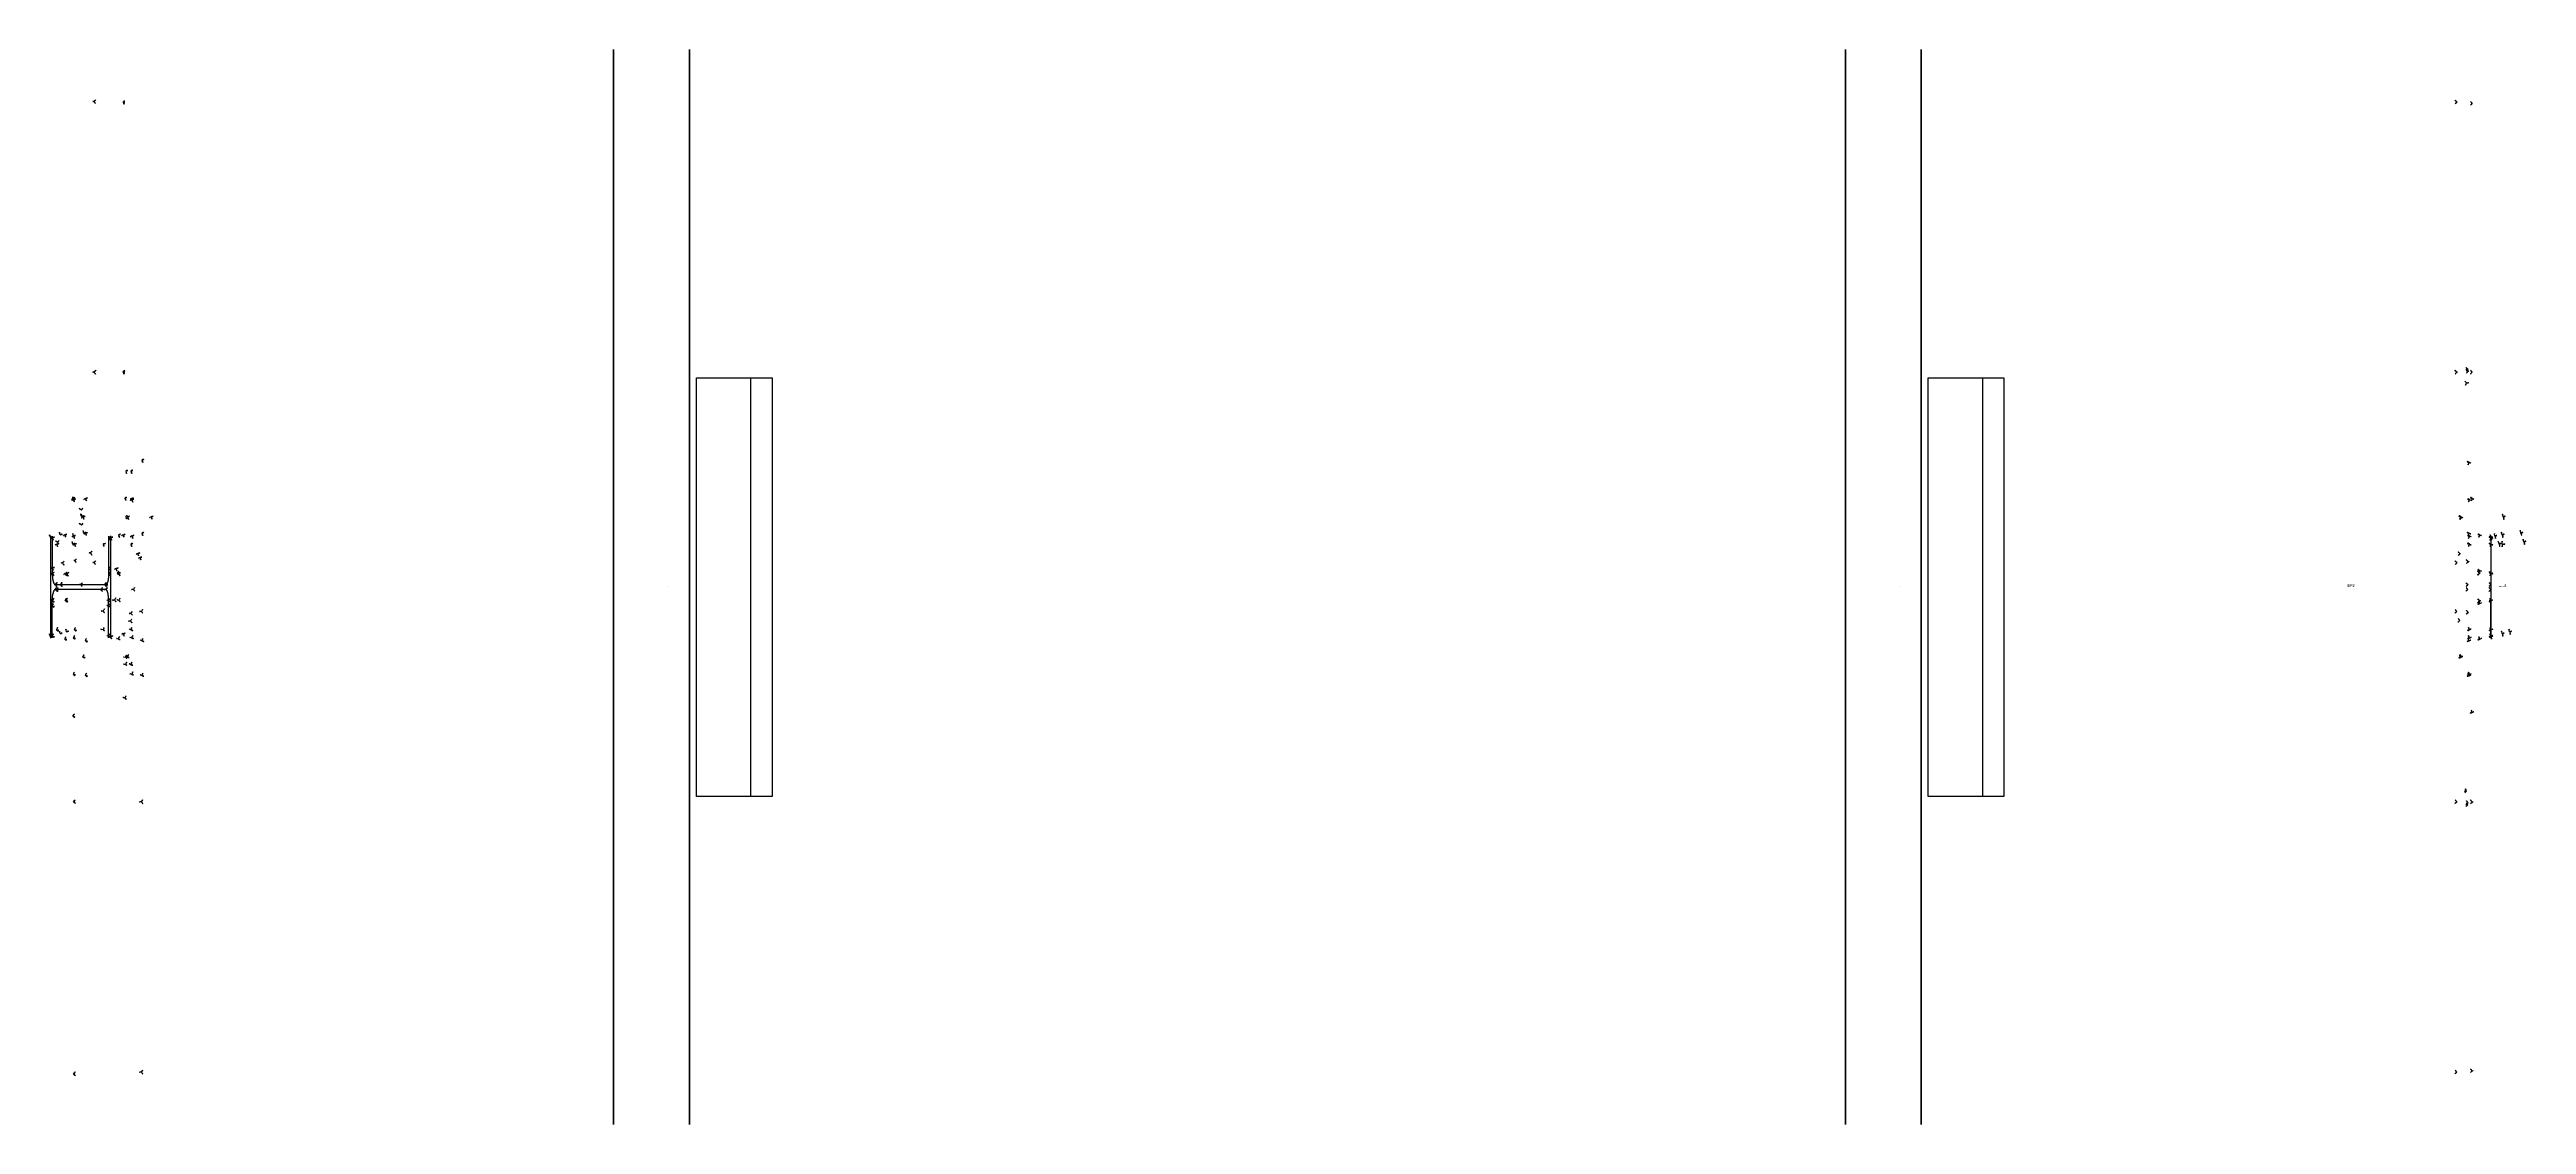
# Model space of a CAD drawing. Header units: millimetres. Extents: x -4559 to 51, y -1000 to 1000.
import ezdxf

# ---------------------------------------------------------------- set-up
doc = ezdxf.new("R2010")
doc.units = ezdxf.units.MM
for name, color, linetype in [('Fussplatte_RS_ID_GUID_13EE7E3D_FC0C_4393_83AA_174D72A884F8', 1, 'Continuous'), ('PgmDef_0_0', 1, 'Continuous'), ('PgmDef_10_10', 1, 'Continuous'), ('PgmDef_11_11', 1, 'Continuous'), ('PgmDef_12_12', 1, 'Continuous'), ('PgmDef_13_13', 1, 'Continuous'), ('PgmDef_14_14', 1, 'Continuous'), ('PgmDef_15_15', 1, 'Continuous'), ('PgmDef_1_1', 1, 'Continuous'), ('PgmDef_2_2', 1, 'Continuous'), ('PgmDef_3_3', 1, 'Continuous'), ('PgmDef_4_4', 1, 'Continuous'), ('PgmDef_5_5', 1, 'Continuous'), ('PgmDef_6_6', 1, 'Continuous'), ('PgmDef_7_7', 1, 'Continuous'), ('PgmDef_8_8', 1, 'Continuous'), ('PgmDef_9_9', 1, 'Continuous'), ('Spannpositionen', 1, 'Continuous')]:
    doc.layers.add(name, color=color, linetype=linetype)
doc.styles.get("Standard").update_dxf_attribs({"font": 'arial.ttf'})

# ---------------------------------------------------------------- blocks, each defined once
blk = doc.blocks.new('Kontrollpunkt')
at = {"color": 0}
for q in [(0, 6), (8, 0), (0, 0, 4)]:
    blk.add_line((0, 0), q, dxfattribs=at)
for points in [[(0.25, 8, -0.25), (-0.25, 8, -0.25), (-0.25, 8, 0.25), (0, 10, 0), (-0.25, 8, -0.25), (0.25, 8, 0.25), (0, 10, 0), (0.25, 8, -0.25), (0.25, 8, 0.25), (-0.25, 8, 0.25)], [(0.25, 6, -0.25), (-0.25, 6, -0.25), (-0.25, 6, 0.25), (0, 8, 0), (-0.25, 6, -0.25), (0.25, 6, 0.25), (0, 8, 0), (0.25, 6, -0.25), (0.25, 6, 0.25), (-0.25, 6, 0.25)], [(0.25, 0.25, 4), (-0.25, 0.25, 4), (-0.25, -0.25, 4), (0, 0, 6), (-0.25, 0.25, 4), (0.25, -0.25, 4), (0, 0, 6), (0.25, 0.25, 4), (0.25, -0.25, 4), (-0.25, -0.25, 4)], [(0.25, 0.25, 6), (-0.25, 0.25, 6), (-0.25, -0.25, 6), (0, 0, 8), (-0.25, 0.25, 6), (0.25, -0.25, 6), (0, 0, 8), (0.25, 0.25, 6), (0.25, -0.25, 6), (-0.25, -0.25, 6)], [(0.25, 0.25, 8), (-0.25, 0.25, 8), (-0.25, -0.25, 8), (0, 0, 10), (-0.25, 0.25, 8), (0.25, -0.25, 8), (0, 0, 10), (0.25, 0.25, 8), (0.25, -0.25, 8), (-0.25, -0.25, 8)], [(8, 0.25, -0.25), (8, 0.25, 0.25), (8, -0.25, 0.25), (10, 0, 0), (8, 0.25, 0.25), (8, -0.25, -0.25), (10, 0, 0), (8, 0.25, -0.25), (8, -0.25, -0.25), (8, -0.25, 0.25)]]:
    blk.add_polyline3d(points, dxfattribs=at)
blk = doc.blocks.new('Spannelement')
at = {"extrusion": (-7.51321e-19, -0.006163, 0.999981)}
blk.add_line((0, 390), (0, -390), dxfattribs=at)
blk.add_line((-155, 0), (-155, 0))
blk.add_lwpolyline([(40, -390), (-101, -390), (-101, 389.1), (40, 389.1)], close=True)
at = {"extrusion": (1, -1.22465e-16, 0)}
for centre in [(0, 0, -255), (0, 0, -114)]:
    blk.add_circle(centre, 1000.2, dxfattribs=at)

msp = doc.modelspace()

# ---------------------------------------------------------------- linework, layer by layer
at = {"layer": 'PgmDef_0_0', "color": 1}
msp.add_line((-15, 4.7, -10.6), (-15, 4.7, -389.4), dxfattribs=at)
at = {"layer": 'PgmDef_10_10', "color": 1}
msp.add_line((-4449.4, -94.9, 10.4), (-4449.4, -25.7, 10.4), dxfattribs=at)
msp.add_rational_spline([(-4449.4, -25.7, 10.4), (-4449.4, -15, 10.4), (-4451.5, -8.7, 1.8)], [1, 0.82609465133, 0.858701904205], degree=2, dxfattribs=at)
at = {"layer": 'PgmDef_11_11', "color": 1}
msp.add_line((-4557.9, 95, -425), (-4557.9, -95, -425), dxfattribs=at)
at = {"layer": 'PgmDef_12_12', "color": 1}
msp.add_line((-4449.4, 94.9, 10.4), (-4449.4, 25.7, 10.4), dxfattribs=at)
msp.add_rational_spline([(-4449.4, 25.7, 10.4), (-4449.4, 17, 10.4), (-4450.9, 10.9, 4.2), (-4451.2, 9.6, 3), (-4451.6, 8.6, 1.5)], [1, 0.923879532511, 1, 0.983348647737, 0.973982262089], degree=2, knots=[-0.957204, -0.957204, -0.957204, -0.1718058, -0.1718058, 0, 0, 0], dxfattribs=at)
at = {"layer": 'PgmDef_13_13', "color": 1}
msp.add_line((-4554.3, -94.9, -410.4), (-4554.3, -25.7, -410.4), dxfattribs=at)
msp.add_rational_spline([(-4554.3, -25.7, -410.4), (-4554.3, -19, -410.4), (-4553.3, -13.6, -406.5)], [1, 0.940530884774, 0.973982262089], degree=2, dxfattribs=at)
at = {"layer": 'PgmDef_14_14', "color": 1}
msp.add_line((-4445.7, 95, 25), (-4445.7, -95, 25), dxfattribs=at)
at = {"layer": 'PgmDef_15_15', "color": 1}
msp.add_line((-4554.3, 94.9, -410.4), (-4554.3, 25.7, -410.4), dxfattribs=at)
msp.add_rational_spline([(-4554.3, 25.7, -410.4), (-4554.3, 19.2, -410.4), (-4553.4, 13.8, -406.7)], [1, 0.885588586401, 0.860561089676], degree=2, dxfattribs=at)
at = {"layer": 'PgmDef_1_1', "color": 1}
msp.add_line((-15, -4.7, -10.6), (-15, -4.7, -389.4), dxfattribs=at)
at = {"layer": 'PgmDef_2_2', "color": 1}
msp.add_line((-15, -94.9, 10.4), (-15, -25.7, 10.4), dxfattribs=at)
at = {"layer": 'PgmDef_3_3', "color": 1}
msp.add_line((-15, 95, -417), (-15, -95, -417), dxfattribs=at)
at = {"layer": 'PgmDef_4_4', "color": 1}
msp.add_line((-15, 94.9, 10.4), (-15, 25.7, 10.4), dxfattribs=at)
at = {"layer": 'PgmDef_5_5', "color": 1}
msp.add_line((-15, -94.9, -410.4), (-15, -25.7, -410.4), dxfattribs=at)
at = {"layer": 'PgmDef_6_6', "color": 1}
msp.add_line((-15, 95, 17), (-15, -95, 17), dxfattribs=at)
at = {"layer": 'PgmDef_7_7', "color": 1}
msp.add_line((-15, 94.9, -410.4), (-15, 25.7, -410.4), dxfattribs=at)
at = {"layer": 'PgmDef_8_8', "color": 1}
msp.add_line((-4549.1, 4.7, -389.4), (-4454.6, 4.7, -10.6), dxfattribs=at)
for points, weights in [([(-4553.4, 13.8, -406.7), (-4551.8, 4.7, -400.4), (-4549.1, 4.7, -389.4)], [0.860561089676, 0.821518194786, 1]), ([(-4454.6, 4.7, -10.6), (-4453, 4.7, -3.9), (-4451.6, 8.6, 1.5)], [1, 0.940530884774, 0.973982262089])]:
    msp.add_rational_spline(points, weights, degree=2, dxfattribs=at)
at = {"layer": 'PgmDef_9_9', "color": 1}
msp.add_line((-4454.6, -4.7, -10.6), (-4549.1, -4.7, -389.4), dxfattribs=at)
msp.add_rational_spline([(-4549.1, -4.7, -389.4), (-4551.2, -4.7, -398.1), (-4552.8, -10.9, -404.2), (-4553.1, -12.1, -405.5), (-4553.3, -13.6, -406.5)], [1, 0.923879532511, 1, 0.983348647737, 0.973982262089], degree=2, knots=[-1.5707963, -1.5707963, -1.5707963, -0.7853982, -0.7853982, -0.6135923, -0.6135923, -0.6135923], dxfattribs=at)
msp.add_rational_spline([(-4451.5, -8.7, 1.8), (-4452.9, -4.7, -3.8), (-4454.6, -4.7, -10.6)], [0.858701904205, 0.881012129857, 1], degree=2, dxfattribs=at)

# ---------------------------------------------------------------- block references
at = {"layer": 'PgmDef_0_0', "color": 1, "extrusion": (-0.764528, 0.642788, -0.048172), "xscale": 0.5, "yscale": 0.5, "zscale": 0.5, "rotation": 267.6807206853263}
for p in [(-640.7, -23.5, 643), (-255.7, -39.1, 319.7), (-272.9, -19.3, 306.5), (15.6, -50.1, 91.8), (33.7, -31.7, 49)]:
    msp.add_blockref('Kontrollpunkt', p, dxfattribs=at)
at = {"layer": 'PgmDef_0_0', "color": 1, "extrusion": (-0.696364, 0.696364, 0.173648), "xscale": 0.5, "yscale": 0.5, "zscale": 0.5, "rotation": 279.8510761165839}
for p in [(-601.3, -491.6, 595.4), (-247.6, -430.2, 247.1), (7.3, -385.9, -23.9), (7.3, -52.3, 4.9), (7.3, -385.9, -53.9)]:
    msp.add_blockref('Kontrollpunkt', p, dxfattribs=at)
at = {"layer": 'PgmDef_0_0', "color": 1, "extrusion": (-0.616658, 0.510016, -0.599681), "xscale": 0.5000000000000001, "yscale": 0.5000000000000001, "zscale": 0.5000000000000001, "rotation": 243.6197686375796}
for p in [(-254.4, 150.4, 248.4), (-254.4, 150.4, 248.4), (-10.2, -6.1, 39.5)]:
    msp.add_blockref('Kontrollpunkt', p, dxfattribs=at)
at = {"layer": 'PgmDef_0_0', "color": 1, "extrusion": (-0.696364, 0.686546, -0.209122), "xscale": 0.5000000000000001, "yscale": 0.5000000000000001, "zscale": 0.5000000000000001, "rotation": 258.350383539587}
for p in [(-245.7, 41.9, 321.3), (6.8, -21.9, 102.4), (6.8, 25.7, 70.2)]:
    msp.add_blockref('Kontrollpunkt', p, dxfattribs=at)
at = {"layer": 'PgmDef_0_0', "color": 1, "extrusion": (-0.706406, 0.706406, -0.04451), "xscale": 0.5, "yscale": 0.5, "zscale": 0.5, "rotation": 267.4514645067127}
for p in [(7.3, -10, 44.4), (7.3, -10, 14.4)]:
    msp.add_blockref('Kontrollpunkt', p, dxfattribs=at)
at = {"layer": 'PgmDef_10_10', "color": 1, "extrusion": (0.606308, -0.173648, -0.776039), "xscale": 0.5, "yscale": 0.5, "zscale": 0.5}
for p, rotation in [((-1259.4, -3305.2, -2699.6), 274.782092934318), ((-1313.4, -3293.2, -2689.8), 274.782092934318), ((-1313.4, -3293.2, -2659.8), 274.7820929343181), ((-1304.5, -3255.8, -2668.9), 274.7820929343183), ((-1340.8, -3295, -2617.1), 274.7820929343182), ((-1369.7, -3241.3, -2657.1), 274.7820929343182)]:
    msp.add_blockref('Kontrollpunkt', p, dxfattribs=dict(at, rotation=rotation))
at = {"layer": 'PgmDef_10_10', "color": 1, "extrusion": (0.566719, -0.390731, -0.725368), "xscale": 0.5000000000000001, "yscale": 0.5000000000000001, "zscale": 0.5000000000000001, "rotation": 263.7098524977696}
for p in [(-2546.7, -2639.4, -2519.1), (-2535.6, -2644.9, -2491.3), (-2678.8, -2573.3, -2403.4), (-2678.8, -3157.4, -1787.9)]:
    msp.add_blockref('Kontrollpunkt', p, dxfattribs=at)
at = {"layer": 'PgmDef_10_10', "color": 1, "extrusion": (0.445534, -0.210917, -0.870065)}
for p, xscale, yscale, zscale, rotation in [((-1980.3, -3492, -1943.8), 0.5000000000000002, 0.5000000000000002, 0.5000000000000002, 261.0452356576951), ((-2008.9, -3449.4, -1897.7), 0.5, 0.5, 0.5, 261.0452356576949), ((-2020.9, -3435, -1911.6), 0.5000000000000001, 0.5000000000000001, 0.5000000000000001, 261.0452356576949)]:
    msp.add_blockref('Kontrollpunkt', p, dxfattribs=dict(at, xscale=xscale, yscale=yscale, zscale=zscale, rotation=rotation))
at = {"layer": 'PgmDef_10_10', "color": 1, "extrusion": (0.736436, -0.210917, -0.642788), "rotation": 280.6184446806123}
for p, xscale, yscale, zscale in [((-1290.5, -2701.9, -3236.2), 0.5, 0.5, 0.5), ((-1352.7, -2725.8, -3192.9), 0.5000000000000001, 0.5000000000000001, 0.5000000000000001), ((-1304.5, -2716.9, -3190.6), 0.5000000000000001, 0.5000000000000001, 0.5000000000000001), ((-1366.7, -3603.9, -2423.1), 0.5000000000000001, 0.5000000000000001, 0.5000000000000001), ((-1366.7, -2705.5, -3176.9), 0.5000000000000001, 0.5000000000000001, 0.5000000000000001)]:
    msp.add_blockref('Kontrollpunkt', p, dxfattribs=dict(at, xscale=xscale, yscale=yscale, zscale=zscale))
at = {"layer": 'PgmDef_11_11', "color": 1, "extrusion": (0.606308, 0.173648, -0.776039), "xscale": 0.5, "yscale": 0.5, "zscale": 0.5}
for p in [(1399.6, -3597, -2385), (1343.4, -3648.8, -2417.7), (1343.4, -3648.8, -2387.7), (1334.4, -3611.5, -2396.7), (1364.3, -3572.9, -2404.4), (1166.5, -3688.1, -2449.7), (1166.5, -3688.1, -2419.7), (1166.5, -3719, -2361.7)]:
    msp.add_blockref('Kontrollpunkt', p, dxfattribs=at)
at = {"layer": 'PgmDef_11_11', "color": 1, "extrusion": (0.555135, 0.744891, -0.370084), "xscale": 0.5, "yscale": 0.5, "zscale": 0.5}
for p in [(3693.9, -1304.4, -2251.4), (3677, -1305.2, -2275.4), (3693.3, -1324.4, -2323.8)]:
    msp.add_blockref('Kontrollpunkt', p, dxfattribs=at)
at = {"layer": 'PgmDef_11_11', "color": 1, "extrusion": (0.736436, 0.210917, -0.642788)}
for p, xscale, yscale, zscale in [((1365.1, -3118.5, -2983.5), 0.4999999999999999, 0.4999999999999999, 0.4999999999999999), ((1334.4, -3153, -2960.2), 0.5, 0.5, 0.5), ((1334.4, -3117.2, -2990.3), 0.5, 0.5, 0.5), ((1320.4, -3102.2, -3035.9), 0.5, 0.5, 0.5)]:
    msp.add_blockref('Kontrollpunkt', p, dxfattribs=dict(at, xscale=xscale, yscale=yscale, zscale=zscale))
at = {"layer": 'PgmDef_12_12', "color": 1, "extrusion": (0.736436, 0.210917, -0.642788)}
for p, xscale, yscale, zscale, rotation in [((1435.2, -3292.2, -2659), 0.4999999999999999, 0.4999999999999999, 0.4999999999999999, 79.38155531938772), ((1435.2, -2692.9, -3161.9), 0.4999999999999999, 0.4999999999999999, 0.4999999999999999, 79.38155531938772), ((1421.2, -2713.2, -3177.8), 0.4999999999999999, 0.4999999999999999, 0.4999999999999999, 79.38155531938772), ((1304.5, -2716.9, -3190.6), 0.4999999999999999, 0.4999999999999999, 0.4999999999999999, 79.38155531938772), ((1290.5, -2701.9, -3236.2), 0.5000000000000001, 0.5000000000000001, 0.5000000000000001, 79.3815553193877)]:
    msp.add_blockref('Kontrollpunkt', p, dxfattribs=dict(at, xscale=xscale, yscale=yscale, zscale=zscale, rotation=rotation))
at = {"layer": 'PgmDef_12_12', "color": 1, "extrusion": (0.445534, 0.210917, -0.870065)}
for p, xscale, yscale, zscale, rotation in [((2085.3, -3408.5, -1896.5), 0.5, 0.5, 0.5, 98.9547643423048), ((2008.9, -3449.4, -1897.7), 0.5, 0.5, 0.5, 98.95476434230477), ((1980.3, -3492, -1943.8), 0.5000000000000001, 0.5000000000000001, 0.5000000000000001, 98.95476434230481)]:
    msp.add_blockref('Kontrollpunkt', p, dxfattribs=dict(at, xscale=xscale, yscale=yscale, zscale=zscale, rotation=rotation))
at = {"layer": 'PgmDef_12_12', "color": 1, "extrusion": (0.566719, 0.390731, -0.725368), "xscale": 0.5000000000000001, "yscale": 0.5000000000000001, "zscale": 0.5000000000000001, "rotation": 96.29014750223038}
for p in [(2644.4, -2590.5, -2419.7), (2644.4, -3443.4, -1521), (2546.7, -2639.4, -2519.1), (2535.6, -2645, -2491.4)]:
    msp.add_blockref('Kontrollpunkt', p, dxfattribs=at)
at = {"layer": 'PgmDef_12_12', "color": 1, "extrusion": (0.606308, 0.173648, -0.776039)}
for p, xscale, yscale, zscale, rotation in [((1369.7, -3241.3, -2657.1), 0.5, 0.5, 0.5, 85.21790706568171), ((1313.4, -3293.2, -2689.8), 0.5000000000000001, 0.5000000000000001, 0.5000000000000001, 85.21790706568171), ((1313.4, -3293.2, -2659.8), 0.5, 0.5, 0.5, 85.21790706568181), ((1340.8, -3295, -2617.1), 0.5, 0.5, 0.5, 85.21790706568171), ((1304.5, -3255.8, -2668.9), 0.5, 0.5, 0.5, 85.2179070656817), ((1259.4, -3305.2, -2699.6), 0.5000000000000001, 0.5000000000000001, 0.5000000000000001, 85.21790706568171)]:
    msp.add_blockref('Kontrollpunkt', p, dxfattribs=dict(at, xscale=xscale, yscale=yscale, zscale=zscale, rotation=rotation))
at = {"layer": 'PgmDef_13_13', "color": 1, "extrusion": (0.725368, -0.390731, 0.566719), "rotation": 262.53013782435}
for p, xscale, yscale, zscale in [((-2182.5, 1927.3, -3526.1), 0.5, 0.5, 0.5), ((-2170.7, 1930.9, -3498.3), 0.4999999999999999, 0.4999999999999999, 0.4999999999999999), ((-2353.1, 1875.2, -3397.3), 0.4999999999999999, 0.4999999999999999, 0.4999999999999999), ((-2353.1, 2642.5, -2869.5), 0.4999999999999999, 0.4999999999999999, 0.4999999999999999)]:
    msp.add_blockref('Kontrollpunkt', p, dxfattribs=dict(at, xscale=xscale, yscale=yscale, zscale=zscale))
at = {"layer": 'PgmDef_13_13', "color": 1, "extrusion": (0.776039, -0.173648, 0.606308)}
for p, xscale, yscale, zscale, rotation in [((-1029.3, 2363.6, -3776.9), 0.5000000000000001, 0.5000000000000001, 0.5000000000000001, 256.2703000469958), ((-1084.2, 2356.1, -3767.2), 0.5000000000000001, 0.5000000000000001, 0.5000000000000001, 256.2703000469958), ((-1070.7, 2378.7, -3743.4), 0.5, 0.5, 0.5, 256.2703000469958), ((-1078.6, 2326.6, -3740.5), 0.5000000000000001, 0.5000000000000001, 0.5000000000000001, 256.2703000469958), ((-1063.5, 2333.3, -3737.3), 0.5000000000000002, 0.5000000000000002, 0.5000000000000002, 256.2703000469958), ((-1084.2, 2356.1, -3737.2), 0.5000000000000001, 0.5000000000000001, 0.5000000000000001, 256.2703000469958), ((-1109.4, 2353.6, -3688.4), 0.5000000000000001, 0.5000000000000001, 0.5000000000000001, 256.2703000469958), ((-1109.4, 2353.6, -3688.4), 0.5000000000000001, 0.5000000000000001, 0.5000000000000001, 256.2703000469958), ((-1078.9, 2351, -3693.1), 0.5000000000000001, 0.5000000000000001, 0.5000000000000001, 256.2703000469957), ((-1144.8, 2317.6, -3728.8), 0.5000000000000001, 0.5000000000000001, 0.5000000000000001, 256.2703000469958), ((-1142, 3589.1, -2731.4), 0.5000000000000001, 0.5000000000000001, 0.5000000000000001, 256.2703000469957), ((-1142, 2342.5, -3681.9), 0.5000000000000001, 0.5000000000000001, 0.5000000000000001, 256.2703000469957)]:
    msp.add_blockref('Kontrollpunkt', p, dxfattribs=dict(at, xscale=xscale, yscale=yscale, zscale=zscale, rotation=rotation))
at = {"layer": 'PgmDef_14_14', "color": 1, "extrusion": (0.776039, 0.173648, 0.606308)}
for p, xscale, yscale, zscale, rotation in [((1123.3, 2629.6, -3357.8), 0.5000000000000001, 0.5000000000000001, 0.5000000000000001, 103.7296999530041), ((1121.1, 2599.7, -3380.4), 0.5, 0.5, 0.5, 103.7296999530042), ((1060.6, 2638.1, -3418.9), 0.5, 0.5, 0.5, 103.7296999530042), ((1060.6, 2638.1, -3388.9), 0.5, 0.5, 0.5, 103.7296999530042), ((1054.9, 2608.7, -3392.2), 0.5000000000000002, 0.5000000000000002, 0.5000000000000002, 103.7296999530042), ((1082, 2623.8, -3326.9), 0.5, 0.5, 0.5, 103.7296999530042), ((1082, 2623.8, -3326.9), 0.5, 0.5, 0.5, 103.7296999530042), ((1020.8, 2612.2, -3385), 0.5, 0.5, 0.5, 103.7296999530042), ((1012.5, 2982.6, -3099.6), 0.5000000000000001, 0.5000000000000001, 0.5000000000000001, 103.7296999530042), ((1012.5, 2650.5, -3352.8), 0.5000000000000001, 0.5000000000000001, 0.5000000000000001, 103.7296999530042), ((1002.3, 2671.7, -3396.9), 0.5, 0.5, 0.5, 103.7296999530042), ((881, 2662.5, -3450.9), 0.5, 0.5, 0.5, 103.7296999530042), ((881, 2662.5, -3420.9), 0.5000000000000001, 0.5000000000000001, 0.5000000000000001, 103.7296999530041)]:
    msp.add_blockref('Kontrollpunkt', p, dxfattribs=dict(at, xscale=xscale, yscale=yscale, zscale=zscale, rotation=rotation))
at = {"layer": 'PgmDef_15_15', "color": 1, "extrusion": (0.725368, 0.390731, 0.566719), "xscale": 0.5000000000000001, "yscale": 0.5000000000000001, "zscale": 0.5000000000000001, "rotation": 97.46986217564982}
for p in [(2286.9, 1895.4, -3426.7), (2286.9, 3244.1, -2499.1), (2182.5, 1927.3, -3526.1), (2170.7, 1930.9, -3498.3)]:
    msp.add_blockref('Kontrollpunkt', p, dxfattribs=at)
at = {"layer": 'PgmDef_15_15', "color": 1, "extrusion": (0.776039, 0.173648, 0.606308), "rotation": 103.7296999530042}
for p, xscale, yscale, zscale in [((1144.8, 2317.6, -3728.8), 0.5000000000000001, 0.5000000000000001, 0.5000000000000001), ((1142, 2342.5, -3681.9), 0.5, 0.5, 0.5), ((1084.2, 2356.1, -3767.2), 0.5, 0.5, 0.5), ((1084.2, 2356.1, -3737.2), 0.5, 0.5, 0.5), ((1078.6, 2326.6, -3740.5), 0.5, 0.5, 0.5), ((1109.4, 2353.6, -3688.4), 0.5, 0.5, 0.5), ((1109.4, 2353.6, -3688.4), 0.5000000000000001, 0.5000000000000001, 0.5000000000000001), ((1078.9, 2351, -3693.1), 0.5, 0.5, 0.5), ((1070.7, 2378.7, -3743.4), 0.5000000000000001, 0.5000000000000001, 0.5000000000000001), ((1063.5, 2333.3, -3737.3), 0.5, 0.5, 0.5), ((1029.3, 2363.6, -3776.9), 0.5, 0.5, 0.5)]:
    msp.add_blockref('Kontrollpunkt', p, dxfattribs=dict(at, xscale=xscale, yscale=yscale, zscale=zscale))
at = {"layer": 'PgmDef_1_1', "color": 1, "extrusion": (-0.764528, -0.642788, -0.048172), "rotation": 92.31927931467374}
for p, xscale, yscale, zscale in [((-15.6, -50.1, 91.8), 0.4999999999999999, 0.4999999999999999, 0.4999999999999999), ((-33.7, -31.7, 49), 0.5000000000000001, 0.5000000000000001, 0.5000000000000001), ((255.7, -39.1, 319.7), 0.4999999999999999, 0.4999999999999999, 0.4999999999999999), ((272.9, -19.3, 306.5), 0.4999999999999999, 0.4999999999999999, 0.4999999999999999), ((640.7, -23.5, 643), 0.4999999999999999, 0.4999999999999999, 0.4999999999999999)]:
    msp.add_blockref('Kontrollpunkt', p, dxfattribs=dict(at, xscale=xscale, yscale=yscale, zscale=zscale))
at = {"layer": 'PgmDef_1_1', "color": 1, "extrusion": (-0.696364, -0.686546, -0.209122), "xscale": 0.5, "yscale": 0.5, "zscale": 0.5, "rotation": 101.6496164604099}
for p in [(-6.8, 25.7, 70.2), (-6.8, -21.9, 102.4), (245.7, 41.9, 321.3)]:
    msp.add_blockref('Kontrollpunkt', p, dxfattribs=at)
at = {"layer": 'PgmDef_1_1', "color": 1, "extrusion": (-0.706406, -0.706406, -0.04451), "xscale": 0.5000000000000001, "yscale": 0.5000000000000001, "zscale": 0.5000000000000001, "rotation": 92.54853549328732}
for p in [(-7.3, -10, 44.4), (-7.3, -10, 14.4)]:
    msp.add_blockref('Kontrollpunkt', p, dxfattribs=at)
at = {"layer": 'PgmDef_1_1', "color": 1, "extrusion": (-0.696364, -0.696364, 0.173648)}
for p, xscale, yscale, zscale, rotation in [((-7.3, -385.9, -23.9), 0.4999999999999999, 0.4999999999999999, 0.4999999999999999, 80.14892388341613), ((-7.3, -52.3, 4.9), 0.5, 0.5, 0.5, 80.14892388341609), ((-7.3, -385.9, -53.9), 0.5, 0.5, 0.5, 80.1489238834161), ((247.6, -430.2, 247.1), 0.4999999999999999, 0.4999999999999999, 0.4999999999999999, 80.14892388341613), ((601.3, -491.6, 595.4), 0.4999999999999999, 0.4999999999999999, 0.4999999999999999, 80.14892388341613)]:
    msp.add_blockref('Kontrollpunkt', p, dxfattribs=dict(at, xscale=xscale, yscale=yscale, zscale=zscale, rotation=rotation))
at = {"layer": 'PgmDef_1_1', "color": 1, "extrusion": (-0.616658, -0.510015, -0.599681), "xscale": 0.5000000000000001, "yscale": 0.5000000000000001, "zscale": 0.5000000000000001, "rotation": 116.3802281109623}
for p in [(10.2, -6.1, 39.5), (254.4, 150.4, 248.4), (254.4, 150.4, 248.4)]:
    msp.add_blockref('Kontrollpunkt', p, dxfattribs=at)
at = {"layer": 'PgmDef_2_2', "color": 1, "extrusion": (-0.696364, -0.173648, -0.696364), "xscale": 0.5000000000000001, "yscale": 0.5000000000000001, "zscale": 0.5000000000000001}
for p, rotation in [((21.3, 21.9, 37.7), 80.28160008389149), ((21.3, 21.9, 7.7), 80.28160008389149), ((78.9, 65.9, 42.4), 80.28160008389149), ((85.5, 33.1, 19.2), 80.28160008389149), ((109.6, 43, 97.3), 80.28160008389146), ((85.5, 33.1, 49.2), 80.28160008389146), ((144.7, 77.3, 54.2), 80.28160008389146), ((214.7, 55.5, 92.3), 80.28160008389149), ((214.7, -498.4, 629.8), 80.28160008389149)]:
    msp.add_blockref('Kontrollpunkt', p, dxfattribs=dict(at, rotation=rotation))
at = {"layer": 'PgmDef_2_2', "color": 1, "extrusion": (-0.743283, -0.185348, -0.642788)}
for p, xscale, yscale, zscale, rotation in [((64.2, 54.7, 49), 0.4999999999999999, 0.4999999999999999, 0.4999999999999999, 78.25754199173613), ((109.6, 37.5, 100.2), 0.5, 0.5, 0.5, 78.25754199173615)]:
    msp.add_blockref('Kontrollpunkt', p, dxfattribs=dict(at, xscale=xscale, yscale=yscale, zscale=zscale, rotation=rotation))
at = {"layer": 'PgmDef_2_2', "color": 1, "extrusion": (-0.642788, -0.185348, -0.743283)}
for p, xscale, yscale, zscale, rotation in [((72.6, 7.4, 46.5), 0.5, 0.5, 0.5, 83.70387452442478), ((80.9, 27.1, 91.6), 0.5000000000000001, 0.5000000000000001, 0.5000000000000001, 83.70387452442476), ((143.1, -720.1, 948.6), 0.5000000000000001, 0.5000000000000001, 0.5000000000000001, 83.70387452442476), ((143.1, 40.4, 103.6), 0.5000000000000001, 0.5000000000000001, 0.5000000000000001, 83.70387452442476)]:
    msp.add_blockref('Kontrollpunkt', p, dxfattribs=dict(at, xscale=xscale, yscale=yscale, zscale=zscale, rotation=rotation))
at = {"layer": 'PgmDef_3_3', "color": 1, "extrusion": (0.696364, 0.173648, -0.696364)}
for p, xscale, yscale, zscale in [((92.9, -293.9, 295.9), 0.4999999999999999, 0.4999999999999999, 0.4999999999999999), ((94, -259.6, 273.8), 0.5, 0.5, 0.5), ((92.9, -293.9, 325.9), 0.5, 0.5, 0.5), ((125, -305.5, 351.1), 0.5, 0.5, 0.5), ((125, -305.5, 351.1), 0.5, 0.5, 0.5), ((-85.6, -324.9, 264), 0.4999999999999999, 0.4999999999999999, 0.4999999999999999), ((-85.6, -324.9, 294), 0.5, 0.5, 0.5), ((-85.6, -366.5, 354.3), 0.5, 0.5, 0.5)]:
    msp.add_blockref('Kontrollpunkt', p, dxfattribs=dict(at, xscale=xscale, yscale=yscale, zscale=zscale))
at = {"layer": 'PgmDef_3_3', "color": 1, "extrusion": (0.642788, 0.185348, -0.743283)}
for p, xscale, yscale, zscale in [((85.2, -291.5, 424.1), 0.5000000000000001, 0.5000000000000001, 0.5000000000000001), ((85.2, -216, 340.2), 0.5000000000000001, 0.5000000000000001, 0.5000000000000001), ((76.9, -235.7, 295), 0.4999999999999999, 0.4999999999999999, 0.4999999999999999), ((68, -260.6, 390.7), 0.5, 0.5, 0.5)]:
    msp.add_blockref('Kontrollpunkt', p, dxfattribs=dict(at, xscale=xscale, yscale=yscale, zscale=zscale))
at = {"layer": 'PgmDef_3_3', "color": 1, "extrusion": (-5.55112e-17, -1.66533e-16, -1), "xscale": 0.5, "yscale": 0.5, "zscale": 0.5, "rotation": 90}
msp.add_blockref('Kontrollpunkt', (-6, 80, 417), dxfattribs=at)
at = {"layer": 'PgmDef_3_3', "color": 1, "extrusion": (-1.22465e-16, -6.12323e-17, -1), "xscale": 0.5, "yscale": 0.5, "zscale": 0.5, "rotation": 89.99999999999997}
msp.add_blockref('Kontrollpunkt', (-6, 80, 503), dxfattribs=at)
msp.add_blockref('Kontrollpunkt', (-6, 80, 503), dxfattribs=at)
at = {"layer": 'PgmDef_4_4', "color": 1, "extrusion": (-0.642788, 0.185348, -0.743283), "rotation": 276.2961254755752}
for p, xscale, yscale, zscale in [((-207.5, -445.1, 670.8), 0.5000000000000001, 0.5000000000000001, 0.5000000000000001), ((-207.5, 54.2, 116.1), 0.5000000000000001, 0.5000000000000001, 0.5000000000000001), ((-80.9, 27.1, 91.6), 0.5000000000000001, 0.5000000000000001, 0.5000000000000001), ((-72.6, 7.4, 46.5), 0.5, 0.5, 0.5)]:
    msp.add_blockref('Kontrollpunkt', p, dxfattribs=dict(at, xscale=xscale, yscale=yscale, zscale=zscale))
at = {"layer": 'PgmDef_4_4', "color": 1, "extrusion": (-0.696364, 0.173648, -0.696364)}
for p, xscale, yscale, zscale, rotation in [((-144.7, 77.3, 54.2), 0.5, 0.5, 0.5, 279.7183999161086), ((-148, 43.9, 80.3), 0.5, 0.5, 0.5, 279.7183999161085), ((-148, -790.2, 889.7), 0.5, 0.5, 0.5, 279.7183999161085), ((-109.6, 43, 97.3), 0.5, 0.5, 0.5, 279.7183999161085), ((-78.9, 65.9, 42.4), 0.5, 0.5, 0.5, 279.7183999161086), ((-85.5, 33.1, 49.2), 0.5000000000000001, 0.5000000000000001, 0.5000000000000001, 279.7183999161086), ((-85.5, 33.1, 19.2), 0.5, 0.5, 0.5, 279.7183999161086), ((-21.3, 21.9, 37.7), 0.5, 0.5, 0.5, 279.7183999161085), ((-21.3, 21.9, 7.7), 0.5, 0.5, 0.5, 279.7183999161086)]:
    msp.add_blockref('Kontrollpunkt', p, dxfattribs=dict(at, xscale=xscale, yscale=yscale, zscale=zscale, rotation=rotation))
at = {"layer": 'PgmDef_4_4', "color": 1, "extrusion": (-0.743283, 0.185348, -0.642788), "xscale": 0.4999999999999999, "yscale": 0.4999999999999999, "zscale": 0.4999999999999999, "rotation": 281.7424580082638}
for p in [(-109.6, 37.5, 100.2), (-64.2, 54.7, 49)]:
    msp.add_blockref('Kontrollpunkt', p, dxfattribs=at)
at = {"layer": 'PgmDef_5_5', "color": 1, "extrusion": (-0.696364, -0.173648, 0.696364)}
for p, xscale, yscale, zscale, rotation in [((21.3, -309, -240.9), 0.4999999999999999, 0.4999999999999999, 0.4999999999999999, 99.71839991610858), ((21.3, -309, -270.9), 0.5, 0.5, 0.5, 99.71839991610851), ((78.9, -353, -236.1), 0.5, 0.5, 0.5, 99.71839991610851), ((85.5, -320.2, -229.4), 0.5000000000000001, 0.5000000000000001, 0.5000000000000001, 99.71839991610851), ((85.5, -320.2, -259.4), 0.5, 0.5, 0.5, 99.71839991610851), ((109.8, -330.1, -181.2), 0.5000000000000001, 0.5000000000000001, 0.5000000000000001, 99.71839991610848), ((144.7, -364.4, -224.3), 0.5000000000000001, 0.5000000000000001, 0.5000000000000001, 99.71839991610848), ((214.7, -342.6, -186.3), 0.4999999999999999, 0.4999999999999999, 0.4999999999999999, 99.71839991610858), ((214.7, 272.2, 410.3), 0.4999999999999999, 0.4999999999999999, 0.4999999999999999, 99.71839991610858)]:
    msp.add_blockref('Kontrollpunkt', p, dxfattribs=dict(at, xscale=xscale, yscale=yscale, zscale=zscale, rotation=rotation))
at = {"layer": 'PgmDef_5_5', "color": 1, "extrusion": (-0.743283, -0.185348, 0.642788), "xscale": 0.5, "yscale": 0.5, "zscale": 0.5, "rotation": 101.7424580082639}
for p in [(64.2, -361.1, -208.1), (109.8, -343.9, -156.8)]:
    msp.add_blockref('Kontrollpunkt', p, dxfattribs=at)
at = {"layer": 'PgmDef_5_5', "color": 1, "extrusion": (-0.642788, -0.185348, 0.743283), "rotation": 96.29612547557522}
for p, xscale, yscale, zscale in [((72.6, -275, -250.9), 0.5, 0.5, 0.5), ((80.9, -294.7, -205.7), 0.5000000000000001, 0.5000000000000001, 0.5000000000000001), ((143.1, 720.1, 948.6), 0.5000000000000001, 0.5000000000000001, 0.5000000000000001), ((143.1, -308, -193.7), 0.5000000000000001, 0.5000000000000001, 0.5000000000000001)]:
    msp.add_blockref('Kontrollpunkt', p, dxfattribs=dict(at, xscale=xscale, yscale=yscale, zscale=zscale))
at = {"layer": 'PgmDef_6_6', "color": 1, "extrusion": (0.696364, 0.173648, 0.696364)}
for p, xscale, yscale, zscale, rotation in [((92.9, 6.8, 17.4), 0.5, 0.5, 0.5, 180), ((94, -27.4, -4.7), 0.5000000000000001, 0.5000000000000001, 0.5000000000000001, 180), ((92.9, 6.8, 47.4), 0.5, 0.5, 0.5, 179.9999991462264), ((125, 18.4, 72.5), 0.5, 0.5, 0.5, 179.9999991462264), ((125, 18.4, 72.5), 0.5, 0.5, 0.5, 179.9999991462264), ((-85.6, 37.8, -14.6), 0.5, 0.5, 0.5, 180), ((-85.6, 37.8, 15.4), 0.5, 0.5, 0.5, 179.9999991462264), ((-85.6, 287.7, 277.9), 0.5, 0.5, 0.5, 179.9999991462264)]:
    msp.add_blockref('Kontrollpunkt', p, dxfattribs=dict(at, xscale=xscale, yscale=yscale, zscale=zscale, rotation=rotation))
at = {"layer": 'PgmDef_6_6', "color": 1, "extrusion": (0.642788, 0.185348, 0.743283), "rotation": 180}
for p, xscale, yscale, zscale in [((85.2, 217.8, 342.2), 0.5, 0.5, 0.5), ((85.2, -51.6, 42.9), 0.5, 0.5, 0.5), ((76.9, -31.9, -2.3), 0.4999999999999999, 0.4999999999999999, 0.4999999999999999), ((68, -7, 93.4), 0.5, 0.5, 0.5)]:
    msp.add_blockref('Kontrollpunkt', p, dxfattribs=dict(at, xscale=xscale, yscale=yscale, zscale=zscale))
at = {"layer": 'PgmDef_6_6', "color": 1, "xscale": 0.5, "yscale": 0.5, "zscale": 0.5, "rotation": 270}
for p in [(6, 80, 17), (6, 80, 103), (6, 80, 103)]:
    msp.add_blockref('Kontrollpunkt', p, dxfattribs=at)
at = {"layer": 'PgmDef_7_7', "color": 1, "extrusion": (-0.642788, 0.185348, 0.743283), "rotation": 263.7038745244248}
for p, xscale, yscale, zscale in [((-207.5, 234.2, 436.6), 0.5000000000000001, 0.5000000000000001, 0.5000000000000001), ((-207.5, -321.8, -181.2), 0.5000000000000001, 0.5000000000000001, 0.5000000000000001), ((-80.9, -294.7, -205.7), 0.5000000000000001, 0.5000000000000001, 0.5000000000000001), ((-72.6, -275, -250.9), 0.5, 0.5, 0.5)]:
    msp.add_blockref('Kontrollpunkt', p, dxfattribs=dict(at, xscale=xscale, yscale=yscale, zscale=zscale))
at = {"layer": 'PgmDef_7_7', "color": 1, "extrusion": (-0.696364, 0.173648, 0.696364)}
for p, xscale, yscale, zscale, rotation in [((-144.7, -364.4, -224.3), 0.5, 0.5, 0.5, 260.2816000838915), ((-148, -331, -198.2), 0.5000000000000001, 0.5000000000000001, 0.5000000000000001, 260.2816000838914), ((-148, 790.2, 889.7), 0.5000000000000001, 0.5000000000000001, 0.5000000000000001, 260.2816000838914), ((-109.6, -330.1, -181.2), 0.5, 0.5, 0.5, 260.2816000838915), ((-78.9, -353, -236.1), 0.5000000000000001, 0.5000000000000001, 0.5000000000000001, 260.2816000838915), ((-85.5, -320.2, -229.4), 0.5, 0.5, 0.5, 260.2816000838915), ((-85.5, -320.2, -259.4), 0.5000000000000001, 0.5000000000000001, 0.5000000000000001, 260.2816000838915), ((-21.3, -309, -240.9), 0.5000000000000001, 0.5000000000000001, 0.5000000000000001, 260.2816000838914), ((-21.3, -309, -270.9), 0.5000000000000001, 0.5000000000000001, 0.5000000000000001, 260.2816000838915)]:
    msp.add_blockref('Kontrollpunkt', p, dxfattribs=dict(at, xscale=xscale, yscale=yscale, zscale=zscale, rotation=rotation))
at = {"layer": 'PgmDef_7_7', "color": 1, "extrusion": (-0.743283, 0.185348, 0.642788), "rotation": 258.2575419917361}
for p, xscale, yscale, zscale in [((-109.6, -343.9, -156.9), 0.5, 0.5, 0.5), ((-64.2, -361.1, -208.1), 0.4999999999999999, 0.4999999999999999, 0.4999999999999999)]:
    msp.add_blockref('Kontrollpunkt', p, dxfattribs=dict(at, xscale=xscale, yscale=yscale, zscale=zscale))
at = {"layer": 'PgmDef_8_8', "color": 1, "extrusion": (0.723057, 0.636827, 0.267655)}
for p, xscale, yscale, zscale, rotation in [((3637, 402.4, -2755.3), 0.5, 0.5, 0.5, 76.73552449264965), ((3259.2, 491.5, -3075.9), 0.5, 0.5, 0.5, 76.73552449264965), ((3031.3, 580.2, -3340.7), 0.5000000000000001, 0.5000000000000001, 0.5000000000000001, 76.7355244926497), ((3019.6, 502.3, -3341.4), 0.5000000000000001, 0.5000000000000001, 0.5000000000000001, 76.73552449264967), ((3011.1, 549.7, -3296.1), 0.5000000000000001, 0.5000000000000001, 0.5000000000000001, 76.73552449264965), ((2993.1, 554.2, -3301.7), 0.5, 0.5, 0.5, 76.73552449264965), ((3010.2, 537.7, -3390.5), 0.5000000000000001, 0.5000000000000001, 0.5000000000000001, 76.73552449264967), ((3010.2, 537.7, -3360.5), 0.5, 0.5, 0.5, 76.73552449264965), ((2978.9, 552.1, -3349.6), 0.5, 0.5, 0.5, 76.73552449264967)]:
    msp.add_blockref('Kontrollpunkt', p, dxfattribs=dict(at, xscale=xscale, yscale=yscale, zscale=zscale, rotation=rotation))
at = {"layer": 'PgmDef_8_8', "color": 1, "extrusion": (0.537034, 0.650895, -0.536591)}
for p, xscale, yscale, zscale, rotation in [((3985.7, -1158, -1774.3), 0.5000000000000001, 0.5000000000000001, 0.5000000000000001, 123.0382553755519), ((3666, -1366, -2101.3), 0.5000000000000001, 0.5000000000000001, 0.5000000000000001, 123.0382553755519), ((3439, -1528.2, -2383.5), 0.5, 0.5, 0.5, 123.0382553755518), ((3436.4, -1515.3, -2356.1), 0.5000000000000001, 0.5000000000000001, 0.5000000000000001, 123.0382553755519)]:
    msp.add_blockref('Kontrollpunkt', p, dxfattribs=dict(at, xscale=xscale, yscale=yscale, zscale=zscale, rotation=rotation))
at = {"layer": 'PgmDef_8_8', "color": 1, "extrusion": (0.722207, 0.690334, 0.043076), "xscale": 0.5000000000000001, "yscale": 0.5000000000000001, "zscale": 0.5000000000000001, "rotation": 87.6422009489101}
msp.add_blockref('Kontrollpunkt', (3146.7, -247.5, -3298.9), dxfattribs=at)
at = {"layer": 'PgmDef_8_8', "color": 1, "extrusion": (0.657859, 0.703421, -0.269111), "xscale": 0.5000000000000001, "yscale": 0.5000000000000001, "zscale": 0.5000000000000001, "rotation": 106.0531212309875}
msp.add_blockref('Kontrollpunkt', (3318.6, -1171.2, -2888.6), dxfattribs=at)
at = {"layer": 'PgmDef_8_8', "color": 1, "extrusion": (0.63367, 0.696364, -0.336956), "xscale": 0.5, "yscale": 0.5, "zscale": 0.5, "rotation": 110.3192759910351}
msp.add_blockref('Kontrollpunkt', (3299.7, -1028.7, -2814.2), dxfattribs=at)
at = {"layer": 'PgmDef_9_9', "color": 1, "extrusion": (0.713884, -0.609092, 0.345509), "rotation": 286.4250584158318}
for p, xscale, yscale, zscale in [((-2956.2, 829.2, -3379.2), 0.5000000000000001, 0.5000000000000001, 0.5000000000000001), ((-2958.4, 817.2, -3353.4), 0.5, 0.5, 0.5), ((-3234.6, 735.8, -3112.3), 0.5, 0.5, 0.5), ((-3619.9, 622.2, -2803.8), 0.5, 0.5, 0.5)]:
    msp.add_blockref('Kontrollpunkt', p, dxfattribs=dict(at, xscale=xscale, yscale=yscale, zscale=zscale))
at = {"layer": 'PgmDef_9_9', "color": 1, "extrusion": (0.717689, -0.696364, 2.43024e-05), "xscale": 0.5000000000000001, "yscale": 0.5000000000000001, "zscale": 0.5000000000000001, "rotation": 270.0013510549932}
for p in [(-3169.5, -379.6, -3259.8), (-3112.1, -49.3, -3200.7)]:
    msp.add_blockref('Kontrollpunkt', p, dxfattribs=at)
at = {"layer": 'PgmDef_9_9', "color": 1, "extrusion": (0.528311, -0.656791, -0.538063), "xscale": 0.5000000000000001, "yscale": 0.5000000000000001, "zscale": 0.5000000000000001, "rotation": 236.2208428751047}
msp.add_blockref('Kontrollpunkt', (-3503, -1511.3, -2310.1), dxfattribs=at)
at = {"layer": 'PgmDef_9_9', "color": 1, "extrusion": (0.537034, -0.650895, -0.536591), "rotation": 236.9617446244479}
for p, xscale, yscale, zscale in [((-3439, -1528.2, -2383.5), 0.5, 0.5, 0.5), ((-3439, -1528.2, -2353.5), 0.5, 0.5, 0.5), ((-3431.3, -1476.1, -2340.6), 0.5, 0.5, 0.5), ((-3441.1, -1523.5, -2298.1), 0.5000000000000001, 0.5000000000000001, 0.5000000000000001)]:
    msp.add_blockref('Kontrollpunkt', p, dxfattribs=dict(at, xscale=xscale, yscale=yscale, zscale=zscale))
at = {"layer": 'PgmDef_9_9', "color": 1, "extrusion": (0.662407, -0.704416, -0.254981), "xscale": 0.5, "yscale": 0.5, "zscale": 0.5, "rotation": 254.8289714408076}
msp.add_blockref('Kontrollpunkt', (-3248.4, -787.5, -2944.8), dxfattribs=at)
at = {"layer": 'PgmDef_9_9', "color": 1, "extrusion": (0.541899, -0.642788, -0.541451), "rotation": 237.2891371487174}
for p, xscale, yscale, zscale in [((-3369.6, -1561.9, -2365.7), 0.5, 0.5, 0.5), ((-3384.6, -1560.6, -2318), 0.4999999999999999, 0.4999999999999999, 0.4999999999999999), ((-3613, -1413.9, -2090.1), 0.4999999999999999, 0.4999999999999999, 0.4999999999999999), ((-3937.3, -1205.6, -1766.8), 0.4999999999999999, 0.4999999999999999, 0.4999999999999999)]:
    msp.add_blockref('Kontrollpunkt', p, dxfattribs=dict(at, xscale=xscale, yscale=yscale, zscale=zscale))
at = {"layer": 'Spannpositionen'}
for p in [(-3254.4, 0), (-961.5, 0)]:
    msp.add_blockref('Spannelement', p, dxfattribs=at)

# ---------------------------------------------------------------- texts
for tag, s, height, flags in [('VERF', 'AutoCAM', 1, 3), ('ABLPKT1', '1 0.0000 0.0000 0.0000 0.0000 0.0000 0.0000 ', 0.5, 3), ('ABLPKT2', '2 0.0000 0.0000 0.0000 0.0000 0.0000 0.0000 ', 0.5, 3), ('ABLPKT3', '3 0.0000 0.0000 0.0000 0.0000 0.0000 0.0000 ', 0.5, 3), ('ABLPKT4', '4 0.0000 0.0000 0.0000 0.0000 0.0000 0.0000 ', 0.5, 3), ('ABLPKT5', '5 0.0000 0.0000 0.0000 0.0000 0.0000 0.0000 ', 0.5, 3), ('ABLPKT6', '6 0.0000 0.0000 0.0000 0.0000 0.0000 0.0000 ', 0.5, 3), ('GRFPKT1', '1 0.0000 0.0000 0.0000 0.0000 0.0000 0.0000 ', 0.5, 3), ('GRFPKT2', '2 0.0000 0.0000 0.0000 0.0000 0.0000 0.0000 ', 0.5, 3), ('GRFPKT3', '3 0.0000 0.0000 0.0000 0.0000 0.0000 0.0000 ', 0.5, 3), ('GRFPKT4', '4 0.0000 0.0000 0.0000 0.0000 0.0000 0.0000 ', 0.5, 3), ('GRFPKT5', '5 0.0000 0.0000 0.0000 0.0000 0.0000 0.0000 ', 0.5, 3), ('GRFPKT6', '6 0.0000 0.0000 0.0000 0.0000 0.0000 0.0000 ', 0.5, 3), ('REFO', '191A', 1, 9), ('MAX_ROT_GESCHW', ' 100.0000', 1, 3), ('MAX_ROT_VERZOE', '  10.0000', 1, 3), ('MAX_ROT_BESCHL', '  10.0000', 1, 3), ('MAX_LIN_VERZOE', '  10.0000', 1, 3), ('MAX_LIN_BESCHL', '  10.0000', 1, 3), ('MAX_LIN_GESCHW', ' 100.0000', 1, 3), ('GEWICHT', '  10.0000', 1, 3), ('KURZB', 'H450X190x4586^M^JWELD', 1, 3), ('DATUM', '19.5.2022', 1, 3), ('ELETYP', 'WERKSTUECK', 1, 3), ('NAME', '10101', 1, 3)]:
    msp.add_attdef(tag, (0, 0), s, height=height, dxfattribs=dict(flags=flags))
at = {"layer": 'Fussplatte_RS_ID_GUID_13EE7E3D_FC0C_4393_83AA_174D72A884F8', "color": 5}
for s, p in [('BP2', (-282, 0)), ('BP3', (0, 0, -95)), ('BP1', (0, 0))]:
    msp.add_text(s, height=5, dxfattribs=at).set_placement(p)

doc.saveas('drawing.dxf')
